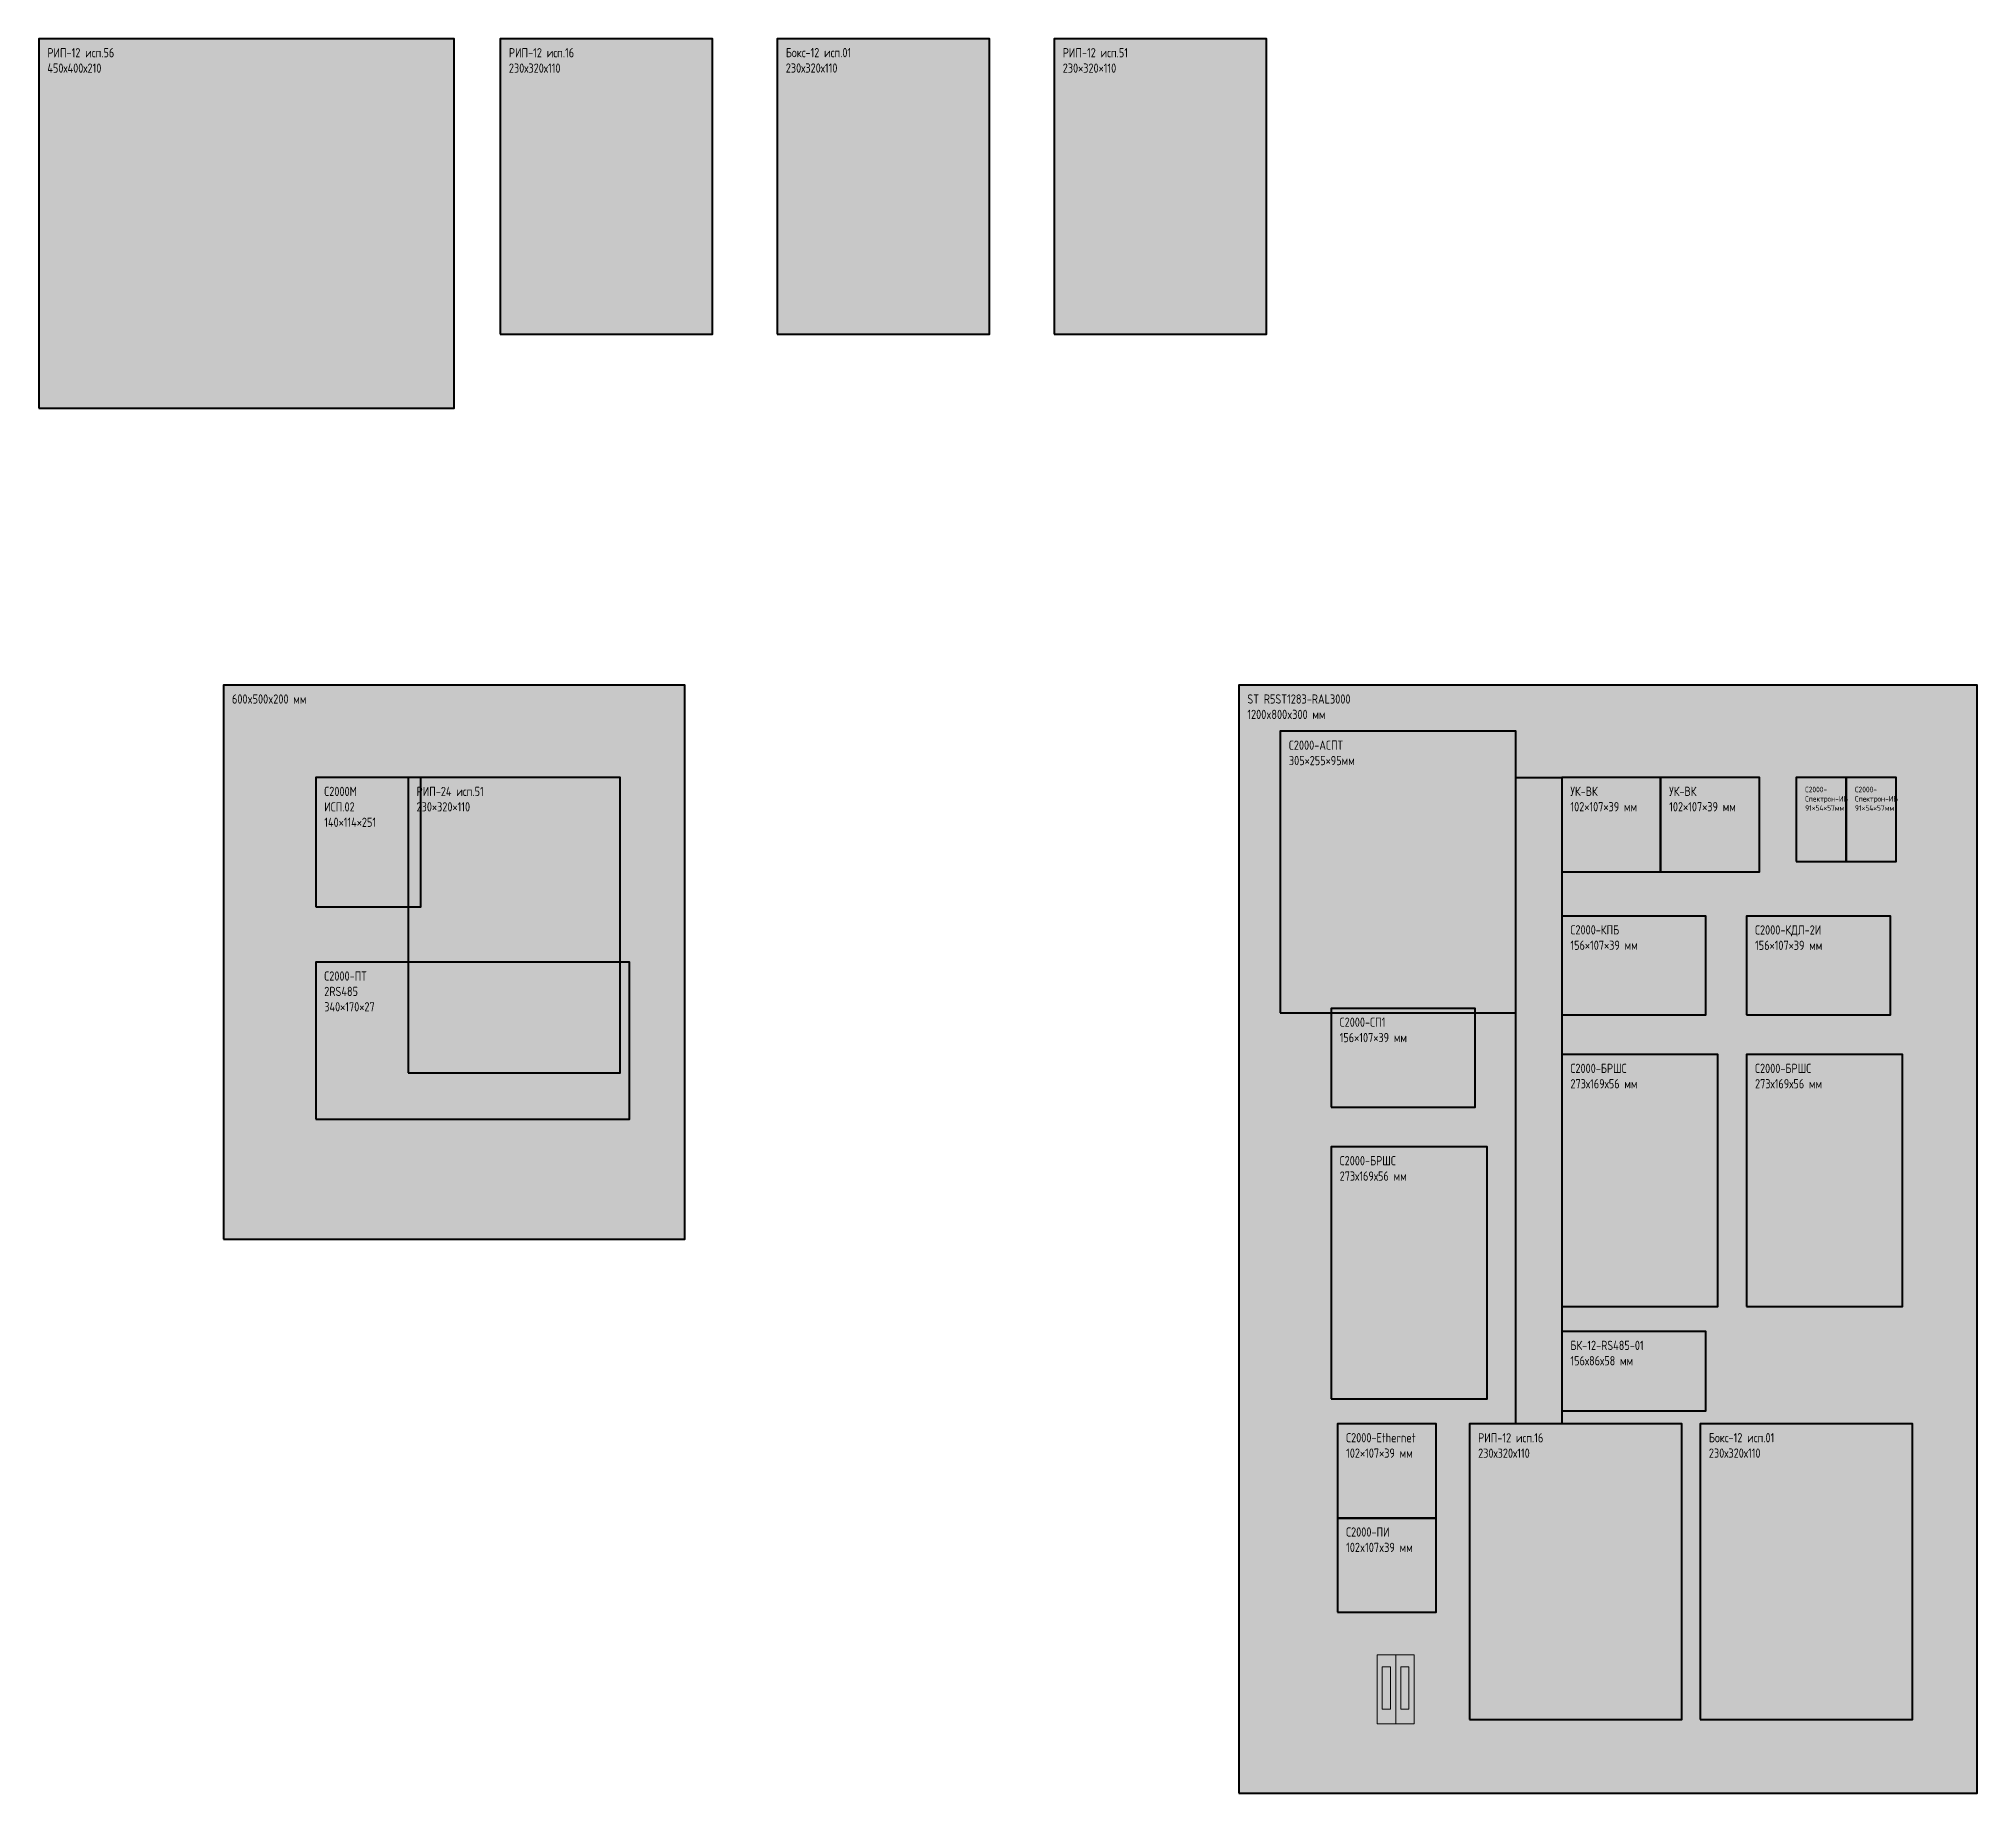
# Model space of a CAD drawing. Header units: millimetres. Extents: x -97100 to 319800, y -166950 to 107250.
# Drawn here: x -64750 to -62650, y 9900 to 11800 of the extents above; entities that cross this region are included whole.
import ezdxf
from ezdxf.enums import TextEntityAlignment as Align

# ---------------------------------------------------------------- set-up
doc = ezdxf.new("R2010")
doc.units = ezdxf.units.MM
doc.layers.add('Охранка', color=7, linetype='Continuous')
doc.layers.add('Штриховка', color=7, linetype='Continuous', lineweight=25)
doc.styles.get("Standard").update_dxf_attribs({"font": 'GOST2304A.ttf'})

# ---------------------------------------------------------------- blocks, each defined once
blk = doc.blocks.new('*U129')
at = {"layer": 'Штриховка'}
h = blk.add_hatch(color=0, dxfattribs=at)
h.dxf.hatch_style = 1
h.paths.add_polyline_path([(0, -305), (255, -305), (255, 0), (0, 0)])
at = {"color": 7, "linetype": 'Continuous', "lineweight": 40}
blk.add_lwpolyline([(0, -305), (255, -305), (255, 0), (0, 0)], close=True, dxfattribs=at)
blk.add_attdef('НАЗВАНИЕ_001', (9.3, -20), '', height=10, dxfattribs=at)
at = {"color": 7, "linetype": 'Continuous', "lineweight": 40, "flags": 1}
blk.add_attdef('I12', text='', height=10, dxfattribs=at).set_placement((10, -60), align=Align.TOP_LEFT)
at = {"color": 7, "linetype": 'Continuous', "lineweight": 40, "flags": 9}
for tag, p in [('I24', (10, -80)), ('I220', (10.3, -90))]:
    blk.add_attdef(tag, p, '', height=10, dxfattribs=at)
blk = doc.blocks.new('*U131')
at = {"layer": 'Штриховка'}
h = blk.add_hatch(color=0, dxfattribs=at)
h.dxf.hatch_style = 1
h.paths.add_polyline_path([(0, -91), (54, -91), (54, 0), (0, 0)])
at = {"color": 7, "linetype": 'Continuous', "lineweight": 40}
blk.add_lwpolyline([(0, -91), (54, -91), (54, 0), (0, 0)], close=True, dxfattribs=at)
blk.add_attdef('НАЗВАНИЕ_001', (9.3, -20), '', height=10, dxfattribs=at)
at = {"color": 7, "linetype": 'Continuous', "lineweight": 40, "flags": 1}
blk.add_attdef('I12', text='', height=10, dxfattribs=at).set_placement((10, -60), align=Align.TOP_LEFT)
at = {"color": 7, "linetype": 'Continuous', "lineweight": 40, "flags": 9}
for tag, p in [('I24', (10, -80)), ('I220', (10.3, -90))]:
    blk.add_attdef(tag, p, '', height=10, dxfattribs=at)
blk = doc.blocks.new('*U132')
at = {"layer": 'Штриховка'}
h = blk.add_hatch(color=0, dxfattribs=at)
h.dxf.hatch_style = 1
h.paths.add_polyline_path([(0, -1200), (800, -1200), (800, 0), (0, 0)])
at = {"color": 7, "linetype": 'Continuous', "lineweight": 40}
blk.add_lwpolyline([(0, -1200), (800, -1200), (800, 0), (0, 0)], close=True, dxfattribs=at)
blk.add_attdef('НАЗВАНИЕ_001', (9.3, -20), '', height=10, dxfattribs=at)
at = {"color": 7, "linetype": 'Continuous', "lineweight": 40, "flags": 1}
blk.add_attdef('I12', text='', height=10, dxfattribs=at).set_placement((10, -60), align=Align.TOP_LEFT)
at = {"color": 7, "linetype": 'Continuous', "lineweight": 40, "flags": 9}
for tag, p in [('I24', (10, -80)), ('I220', (10.3, -90))]:
    blk.add_attdef(tag, p, '', height=10, dxfattribs=at)
blk = doc.blocks.new('*U130')
at = {"layer": 'Штриховка'}
h = blk.add_hatch(color=0, dxfattribs=at)
h.dxf.hatch_style = 1
h.paths.add_polyline_path([(0, -273), (169, -273), (169, 0), (0, 0)])
at = {"color": 7, "linetype": 'Continuous', "lineweight": 40}
blk.add_lwpolyline([(0, -273), (169, -273), (169, 0), (0, 0)], close=True, dxfattribs=at)
blk.add_attdef('НАЗВАНИЕ_001', (9.3, -20), '', height=10, dxfattribs=at)
at = {"color": 7, "linetype": 'Continuous', "lineweight": 40, "flags": 1}
blk.add_attdef('I12', text='', height=10, dxfattribs=at).set_placement((10, -60), align=Align.TOP_LEFT)
at = {"color": 7, "linetype": 'Continuous', "lineweight": 40, "flags": 9}
for tag, p in [('I24', (10, -80)), ('I220', (10.3, -90))]:
    blk.add_attdef(tag, p, '', height=10, dxfattribs=at)
blk = doc.blocks.new('*U136')
at = {"layer": 'Штриховка'}
h = blk.add_hatch(color=0, dxfattribs=at)
h.dxf.hatch_style = 1
h.paths.add_polyline_path([(0, -86), (156, -86), (156, 0), (0, 0)])
at = {"color": 7, "linetype": 'Continuous', "lineweight": 40}
blk.add_lwpolyline([(0, -86), (156, -86), (156, 0), (0, 0)], close=True, dxfattribs=at)
blk.add_attdef('НАЗВАНИЕ_001', (9.3, -20), '', height=10, dxfattribs=at)
at = {"color": 7, "linetype": 'Continuous', "lineweight": 40, "flags": 1}
blk.add_attdef('I12', text='', height=10, dxfattribs=at).set_placement((10, -60), align=Align.TOP_LEFT)
at = {"color": 7, "linetype": 'Continuous', "lineweight": 40, "flags": 9}
for tag, p in [('I24', (10, -80)), ('I220', (10.3, -90))]:
    blk.add_attdef(tag, p, '', height=10, dxfattribs=at)
blk = doc.blocks.new('*U134')
at = {"layer": 'Штриховка'}
h = blk.add_hatch(color=0, dxfattribs=at)
h.dxf.hatch_style = 1
h.paths.add_polyline_path([(0, -102), (107, -102), (107, 0), (0, 0)])
at = {"color": 7, "linetype": 'Continuous', "lineweight": 40}
blk.add_lwpolyline([(0, -102), (107, -102), (107, 0), (0, 0)], close=True, dxfattribs=at)
blk.add_attdef('НАЗВАНИЕ_001', (9.3, -20), '', height=10, dxfattribs=at)
at = {"color": 7, "linetype": 'Continuous', "lineweight": 40, "flags": 1}
blk.add_attdef('I12', text='', height=10, dxfattribs=at).set_placement((10, -60), align=Align.TOP_LEFT)
at = {"color": 7, "linetype": 'Continuous', "lineweight": 40, "flags": 9}
for tag, p in [('I24', (10, -80)), ('I220', (10.3, -90))]:
    blk.add_attdef(tag, p, '', height=10, dxfattribs=at)
blk = doc.blocks.new('*U133')
at = {"layer": 'Штриховка'}
h = blk.add_hatch(color=0, dxfattribs=at)
h.dxf.hatch_style = 1
h.paths.add_polyline_path([(0, -140), (114, -140), (114, 0), (0, 0)])
at = {"color": 7, "linetype": 'Continuous', "lineweight": 40}
blk.add_lwpolyline([(0, -140), (114, -140), (114, 0), (0, 0)], close=True, dxfattribs=at)
blk.add_attdef('НАЗВАНИЕ_001', (9.3, -20), '', height=10, dxfattribs=at)
at = {"color": 7, "linetype": 'Continuous', "lineweight": 40, "flags": 1}
blk.add_attdef('I12', text='', height=10, dxfattribs=at).set_placement((10, -60), align=Align.TOP_LEFT)
at = {"color": 7, "linetype": 'Continuous', "lineweight": 40, "flags": 9}
for tag, p in [('I24', (10, -80)), ('I220', (10.3, -90))]:
    blk.add_attdef(tag, p, '', height=10, dxfattribs=at)
blk = doc.blocks.new('*U137')
at = {"layer": 'Штриховка'}
h = blk.add_hatch(color=0, dxfattribs=at)
h.dxf.hatch_style = 1
h.paths.add_polyline_path([(0, -107), (156, -107), (156, 0), (0, 0)])
at = {"color": 7, "linetype": 'Continuous', "lineweight": 40}
blk.add_lwpolyline([(0, -107), (156, -107), (156, 0), (0, 0)], close=True, dxfattribs=at)
blk.add_attdef('НАЗВАНИЕ_001', (9.3, -20), '', height=10, dxfattribs=at)
at = {"color": 7, "linetype": 'Continuous', "lineweight": 40, "flags": 1}
blk.add_attdef('I12', text='', height=10, dxfattribs=at).set_placement((10, -60), align=Align.TOP_LEFT)
at = {"color": 7, "linetype": 'Continuous', "lineweight": 40, "flags": 9}
for tag, p in [('I24', (10, -80)), ('I220', (10.3, -90))]:
    blk.add_attdef(tag, p, '', height=10, dxfattribs=at)
blk = doc.blocks.new('*U135')
at = {"layer": 'Штриховка'}
h = blk.add_hatch(color=0, dxfattribs=at)
h.dxf.hatch_style = 1
h.paths.add_polyline_path([(0, -320), (230, -320), (230, 0), (0, 0)])
at = {"color": 7, "linetype": 'Continuous', "lineweight": 40}
blk.add_lwpolyline([(0, -320), (230, -320), (230, 0), (0, 0)], close=True, dxfattribs=at)
blk.add_attdef('НАЗВАНИЕ_001', (9.3, -20), '', height=10, dxfattribs=at)
at = {"color": 7, "linetype": 'Continuous', "lineweight": 40, "flags": 1}
blk.add_attdef('I12', text='', height=10, dxfattribs=at).set_placement((10, -60), align=Align.TOP_LEFT)
at = {"color": 7, "linetype": 'Continuous', "lineweight": 40, "flags": 9}
for tag, p in [('I24', (10, -80)), ('I220', (10.3, -90))]:
    blk.add_attdef(tag, p, '', height=10, dxfattribs=at)
blk = doc.blocks.new('*U138')
at = {"layer": 'Штриховка'}
h = blk.add_hatch(color=0, dxfattribs=at)
h.dxf.hatch_style = 1
h.paths.add_polyline_path([(0, -170), (340, -170), (340, 0), (0, 0)])
at = {"color": 7, "linetype": 'Continuous', "lineweight": 40}
blk.add_lwpolyline([(0, -170), (340, -170), (340, 0), (0, 0)], close=True, dxfattribs=at)
blk.add_attdef('НАЗВАНИЕ_001', (9.3, -20), '', height=10, dxfattribs=at)
at = {"color": 7, "linetype": 'Continuous', "lineweight": 40, "flags": 1}
blk.add_attdef('I12', text='', height=10, dxfattribs=at).set_placement((10, -60), align=Align.TOP_LEFT)
at = {"color": 7, "linetype": 'Continuous', "lineweight": 40, "flags": 9}
for tag, p in [('I24', (10, -80)), ('I220', (10.3, -90))]:
    blk.add_attdef(tag, p, '', height=10, dxfattribs=at)
blk = doc.blocks.new('*U139')
at = {"layer": 'Штриховка'}
h = blk.add_hatch(color=0, dxfattribs=at)
h.dxf.hatch_style = 1
h.paths.add_polyline_path([(0, -600), (500, -600), (500, 0), (0, 0)])
at = {"color": 7, "linetype": 'Continuous', "lineweight": 40}
blk.add_lwpolyline([(0, -600), (500, -600), (500, 0), (0, 0)], close=True, dxfattribs=at)
blk.add_attdef('НАЗВАНИЕ_001', (9.3, -20), '', height=10, dxfattribs=at)
at = {"color": 7, "linetype": 'Continuous', "lineweight": 40, "flags": 1}
blk.add_attdef('I12', text='', height=10, dxfattribs=at).set_placement((10, -60), align=Align.TOP_LEFT)
at = {"color": 7, "linetype": 'Continuous', "lineweight": 40, "flags": 9}
for tag, p in [('I24', (10, -80)), ('I220', (10.3, -90))]:
    blk.add_attdef(tag, p, '', height=10, dxfattribs=at)
blk = doc.blocks.new('*U140')
at = {"layer": 'Штриховка'}
h = blk.add_hatch(color=0, dxfattribs=at)
h.dxf.hatch_style = 1
h.paths.add_polyline_path([(0, -400), (450, -400), (450, 0), (0, 0)])
at = {"color": 7, "linetype": 'Continuous', "lineweight": 40}
blk.add_lwpolyline([(0, -400), (450, -400), (450, 0), (0, 0)], close=True, dxfattribs=at)
blk.add_attdef('НАЗВАНИЕ_001', (9.3, -20), '', height=10, dxfattribs=at)
at = {"color": 7, "linetype": 'Continuous', "lineweight": 40, "flags": 1}
blk.add_attdef('I12', text='', height=10, dxfattribs=at).set_placement((10, -60), align=Align.TOP_LEFT)
at = {"color": 7, "linetype": 'Continuous', "lineweight": 40, "flags": 9}
for tag, p in [('I24', (10, -80)), ('I220', (10.3, -90))]:
    blk.add_attdef(tag, p, '', height=10, dxfattribs=at)

msp = doc.modelspace()

# ---------------------------------------------------------------- linework, layer by layer
at = {"color": 7, "linetype": 'Continuous', "lineweight": 40}
msp.add_lwpolyline([(-63150, 11000), (-63100, 11000), (-63100, 10300), (-63150, 10300)], close=True, dxfattribs=at)
at = {"layer": 'Охранка', "color": 7, "linetype": 'Continuous', "lineweight": 15}
for points in [[(-63300, 9975), (-63280, 9975), (-63280, 10050), (-63300, 10050)], [(-63280, 9975), (-63260, 9975), (-63260, 10050), (-63280, 10050)], [(-63294.56416, 10037.01426), (-63285.725, 10037.01426), (-63285.725, 9990.91421), (-63294.56416, 9990.91421)], [(-63274.56416, 10037.01426), (-63265.725, 10037.01426), (-63265.725, 9990.91421), (-63274.56416, 9990.91421)]]:
    msp.add_lwpolyline(points, close=True, dxfattribs=at)

# ---------------------------------------------------------------- block references
at = {"color": 254, "linetype": 'Continuous', "lineweight": 40, "true_color": 0xfeeecd}
ref = msp.add_blockref('*U140', (-64750, 11800), dxfattribs=at)
ref.add_attrib('НАЗВАНИЕ_001', 'РИП-12 исп.56', (-64740.71429, 11779.9), dxfattribs={"color": 7, "linetype": 'Continuous', "lineweight": 40, "height": 10})
ref.add_attrib('НАЗВАНИЕ_002', '450х400х210', (-64740.71429, 11763.23333), dxfattribs={"color": 7, "linetype": 'Continuous', "lineweight": 40, "height": 10})
ref = msp.add_blockref('*U135', (-64250, 11800), dxfattribs=at)
ref.add_attrib('НАЗВАНИЕ_001', 'РИП-12 исп.16', (-64240.71429, 11779.9), dxfattribs={"color": 7, "linetype": 'Continuous', "lineweight": 40, "height": 10})
ref.add_attrib('НАЗВАНИЕ_002', '230х320х110', (-64240.72143, 11763.23333), dxfattribs={"color": 7, "linetype": 'Continuous', "lineweight": 40, "height": 10})
ref = msp.add_blockref('*U135', (-63950, 11800), dxfattribs=at)
ref.add_attrib('НАЗВАНИЕ_001', 'Бокс-12 исп.01', (-63940.70714, 11780), dxfattribs={"color": 7, "linetype": 'Continuous', "lineweight": 40, "height": 10})
ref.add_attrib('НАЗВАНИЕ_002', '230х320х110', (-63940.72143, 11763.33333), dxfattribs={"color": 7, "linetype": 'Continuous', "lineweight": 40, "height": 10})
ref = msp.add_blockref('*U135', (-63650, 11800), dxfattribs=at)
ref.add_attrib('НАЗВАНИЕ_001', 'РИП-12 исп.51', (-63640.71429, 11779.9), dxfattribs={"color": 7, "linetype": 'Continuous', "lineweight": 40, "height": 10})
ref.add_attrib('НАЗВАНИЕ_002', '230×320×110', (-63640.72143, 11763.23333), dxfattribs={"color": 7, "linetype": 'Continuous', "lineweight": 40, "height": 10})
at = {"color": 7, "linetype": 'Continuous', "lineweight": 40, "true_color": 0xffffff}
msp.add_blockref('*U139', (-64550, 11100), dxfattribs=at).add_auto_attribs({'НАЗВАНИЕ_001': '600x500x200 мм'})
ref = msp.add_blockref('*U132', (-63450, 11100), dxfattribs=at)
ref.add_attrib('НАЗВАНИЕ_001', 'ST R5ST1283-RAL3000', (-63440.71429, 11080), dxfattribs={"color": 7, "linetype": 'Continuous', "lineweight": 40, "height": 10})
ref.add_attrib('НАЗВАНИЕ_002', '1200x800x300 мм', (-63440.72143, 11063.33333), dxfattribs={"color": 7, "linetype": 'Continuous', "lineweight": 40, "height": 10})
ref = msp.add_blockref('*U129', (-63405, 11050), dxfattribs=at)
ref.add_attrib('НАЗВАНИЕ_001', 'С2000-АСПТ', (-63395.71429, 11030), dxfattribs={"color": 7, "linetype": 'Continuous', "lineweight": 40, "height": 10})
ref.add_attrib('НАЗВАНИЕ_002', '305×255×95мм', (-63395.71429, 11013.33333), dxfattribs={"color": 7, "linetype": 'Continuous', "lineweight": 40, "height": 10})
ref = msp.add_blockref('*U133', (-64450, 11000), dxfattribs=at)
ref.add_attrib('НАЗВАНИЕ_001', 'С2000М', (-64440.71429, 10979.94286), dxfattribs={"color": 7, "linetype": 'Continuous', "lineweight": 40, "height": 10})
ref.add_attrib('НАЗВАНИЕ_002', 'ИСП.02', (-64440.71429, 10963.17619), dxfattribs={"color": 7, "linetype": 'Continuous', "lineweight": 40, "height": 10})
ref.add_attrib('НАЗВАНИЕ_003', '140×114×251', (-64440.72143, 10946.50952), dxfattribs={"color": 7, "linetype": 'Continuous', "lineweight": 40, "height": 10})
at = {"color": 254, "linetype": 'Continuous', "lineweight": 40, "true_color": 0xfeeecd}
ref = msp.add_blockref('*U135', (-64350, 11000), dxfattribs=at)
ref.add_attrib('НАЗВАНИЕ_001', 'РИП-24 исп.51', (-64340.71429, 10979.9), dxfattribs={"color": 7, "linetype": 'Continuous', "lineweight": 40, "height": 10})
ref.add_attrib('НАЗВАНИЕ_002', '230×320×110', (-64340.72143, 10963.23333), dxfattribs={"color": 7, "linetype": 'Continuous', "lineweight": 40, "height": 10})
at = {"color": 7, "linetype": 'Continuous', "lineweight": 40, "true_color": 0xffffff}
ref = msp.add_blockref('*U134', (-63100, 11000), dxfattribs=at)
ref.add_attrib('НАЗВАНИЕ_001', 'УК-ВК', (-63090.71429, 10980), dxfattribs={"color": 7, "linetype": 'Continuous', "lineweight": 40, "height": 10})
ref.add_attrib('НАЗВАНИЕ_002', '102×107×39 мм', (-63090.72143, 10963.33333), dxfattribs={"color": 7, "linetype": 'Continuous', "lineweight": 40, "height": 10})
ref = msp.add_blockref('*U134', (-62993, 11000), dxfattribs=at)
ref.add_attrib('НАЗВАНИЕ_001', 'УК-ВК', (-62983.71429, 10980), dxfattribs={"color": 7, "linetype": 'Continuous', "lineweight": 40, "height": 10})
ref.add_attrib('НАЗВАНИЕ_002', '102×107×39 мм', (-62983.72143, 10963.33333), dxfattribs={"color": 7, "linetype": 'Continuous', "lineweight": 40, "height": 10})
ref = msp.add_blockref('*U131', (-62846, 11000), dxfattribs=at)
ref.add_attrib('НАЗВАНИЕ_001', 'С2000-', (-62836.42857, 10984), dxfattribs={"color": 7, "linetype": 'Continuous', "lineweight": 40, "height": 6})
ref.add_attrib('НАЗВАНИЕ_002', 'Спектрон-ИБ', (-62836.42857, 10973.94), dxfattribs={"color": 7, "linetype": 'Continuous', "lineweight": 40, "height": 6})
ref.add_attrib('НАЗВАНИЕ_003', '91×54×57мм', (-62836.42857, 10963.94), dxfattribs={"color": 7, "linetype": 'Continuous', "lineweight": 40, "height": 6})
ref = msp.add_blockref('*U131', (-62792, 11000), dxfattribs=at)
ref.add_attrib('НАЗВАНИЕ_001', 'С2000-', (-62782.42857, 10984), dxfattribs={"color": 7, "linetype": 'Continuous', "lineweight": 40, "height": 6})
ref.add_attrib('НАЗВАНИЕ_002', 'Спектрон-ИБ', (-62782.42857, 10973.94), dxfattribs={"color": 7, "linetype": 'Continuous', "lineweight": 40, "height": 6})
ref.add_attrib('НАЗВАНИЕ_003', '91×54×57мм', (-62782.42857, 10963.94), dxfattribs={"color": 7, "linetype": 'Continuous', "lineweight": 40, "height": 6})
ref = msp.add_blockref('*U137', (-63100, 10850), dxfattribs=at)
ref.add_attrib('НАЗВАНИЕ_001', 'С2000-КПБ', (-63090.71429, 10830), dxfattribs={"color": 7, "linetype": 'Continuous', "lineweight": 40, "height": 10})
ref.add_attrib('НАЗВАНИЕ_002', '156×107×39 мм', (-63090.72143, 10813.33333), dxfattribs={"color": 7, "linetype": 'Continuous', "lineweight": 40, "height": 10})
ref = msp.add_blockref('*U137', (-62900, 10850), dxfattribs=at)
ref.add_attrib('НАЗВАНИЕ_001', 'С2000-КДЛ-2И', (-62890.71429, 10829.9), dxfattribs={"color": 7, "linetype": 'Continuous', "lineweight": 40, "height": 10})
ref.add_attrib('НАЗВАНИЕ_002', '156×107×39 мм', (-62890.72143, 10813.23333), dxfattribs={"color": 7, "linetype": 'Continuous', "lineweight": 40, "height": 10})
ref = msp.add_blockref('*U138', (-64450, 10800), dxfattribs=at)
ref.add_attrib('НАЗВАНИЕ_001', 'С2000-ПТ', (-64440.71429, 10780), dxfattribs={"color": 7, "linetype": 'Continuous', "lineweight": 40, "height": 10})
ref.add_attrib('НАЗВАНИЕ_002', '2RS485', (-64440.72143, 10763.33333), dxfattribs={"color": 7, "linetype": 'Continuous', "lineweight": 40, "height": 10})
ref.add_attrib('НАЗВАНИЕ_003', '340×170×27', (-64440.71429, 10746.66667), dxfattribs={"color": 7, "linetype": 'Continuous', "lineweight": 40, "height": 10})
ref = msp.add_blockref('*U137', (-63350, 10750), dxfattribs=at)
ref.add_attrib('НАЗВАНИЕ_001', 'С2000-СП1', (-63340.71429, 10730), dxfattribs={"color": 7, "linetype": 'Continuous', "lineweight": 40, "height": 10})
ref.add_attrib('НАЗВАНИЕ_002', '156×107×39 мм', (-63340.72143, 10713.33333), dxfattribs={"color": 7, "linetype": 'Continuous', "lineweight": 40, "height": 10})
ref = msp.add_blockref('*U130', (-63100, 10700), dxfattribs=at)
ref.add_attrib('НАЗВАНИЕ_001', 'С2000-БРШС', (-63090.71429, 10680), dxfattribs={"color": 7, "linetype": 'Continuous', "lineweight": 40, "height": 10})
ref.add_attrib('НАЗВАНИЕ_002', '273х169х56 мм', (-63090.72143, 10663.33333), dxfattribs={"color": 7, "linetype": 'Continuous', "lineweight": 40, "height": 10})
ref = msp.add_blockref('*U130', (-62900, 10700), dxfattribs=at)
ref.add_attrib('НАЗВАНИЕ_001', 'С2000-БРШС', (-62890.71429, 10680), dxfattribs={"color": 7, "linetype": 'Continuous', "lineweight": 40, "height": 10})
ref.add_attrib('НАЗВАНИЕ_002', '273х169х56 мм', (-62890.72143, 10663.33333), dxfattribs={"color": 7, "linetype": 'Continuous', "lineweight": 40, "height": 10})
ref = msp.add_blockref('*U130', (-63350, 10600), dxfattribs=at)
ref.add_attrib('НАЗВАНИЕ_001', 'С2000-БРШС', (-63340.71429, 10580), dxfattribs={"color": 7, "linetype": 'Continuous', "lineweight": 40, "height": 10})
ref.add_attrib('НАЗВАНИЕ_002', '273х169х56 мм', (-63340.72143, 10563.33333), dxfattribs={"color": 7, "linetype": 'Continuous', "lineweight": 40, "height": 10})
ref = msp.add_blockref('*U136', (-63100, 10400), dxfattribs=at)
ref.add_attrib('НАЗВАНИЕ_001', 'БК-12-RS485-01', (-63090.70714, 10380), dxfattribs={"color": 7, "linetype": 'Continuous', "lineweight": 40, "height": 10})
ref.add_attrib('НАЗВАНИЕ_002', '156х86х58 мм', (-63090.72143, 10363.33333), dxfattribs={"color": 7, "linetype": 'Continuous', "lineweight": 40, "height": 10})
ref = msp.add_blockref('*U134', (-63343, 10300), dxfattribs=at)
ref.add_attrib('НАЗВАНИЕ_001', 'С2000-Ethernet', (-63333.71429, 10280), dxfattribs={"color": 7, "linetype": 'Continuous', "lineweight": 40, "height": 10})
ref.add_attrib('НАЗВАНИЕ_002', '102×107×39 мм', (-63333.72143, 10263.33333), dxfattribs={"color": 7, "linetype": 'Continuous', "lineweight": 40, "height": 10})
at = {"color": 254, "linetype": 'Continuous', "lineweight": 40, "true_color": 0xfeeecd}
ref = msp.add_blockref('*U135', (-63200, 10300), dxfattribs=at)
ref.add_attrib('НАЗВАНИЕ_001', 'РИП-12 исп.16', (-63190.71429, 10279.9), dxfattribs={"color": 7, "linetype": 'Continuous', "lineweight": 40, "height": 10})
ref.add_attrib('НАЗВАНИЕ_002', '230х320х110', (-63190.72143, 10263.23333), dxfattribs={"color": 7, "linetype": 'Continuous', "lineweight": 40, "height": 10})
ref = msp.add_blockref('*U135', (-62950, 10300), dxfattribs=at)
ref.add_attrib('НАЗВАНИЕ_001', 'Бокс-12 исп.01', (-62940.70714, 10280), dxfattribs={"color": 7, "linetype": 'Continuous', "lineweight": 40, "height": 10})
ref.add_attrib('НАЗВАНИЕ_002', '230х320х110', (-62940.72143, 10263.33333), dxfattribs={"color": 7, "linetype": 'Continuous', "lineweight": 40, "height": 10})
at = {"color": 7, "linetype": 'Continuous', "lineweight": 40, "true_color": 0xffffff}
ref = msp.add_blockref('*U134', (-63343, 10198), dxfattribs=at)
ref.add_attrib('НАЗВАНИЕ_001', 'С2000-ПИ', (-63333.71429, 10177.9), dxfattribs={"color": 7, "linetype": 'Continuous', "lineweight": 40, "height": 10})
ref.add_attrib('НАЗВАНИЕ_002', '102x107x39 мм', (-63333.72143, 10161.23333), dxfattribs={"color": 7, "linetype": 'Continuous', "lineweight": 40, "height": 10})

doc.saveas('drawing.dxf')
